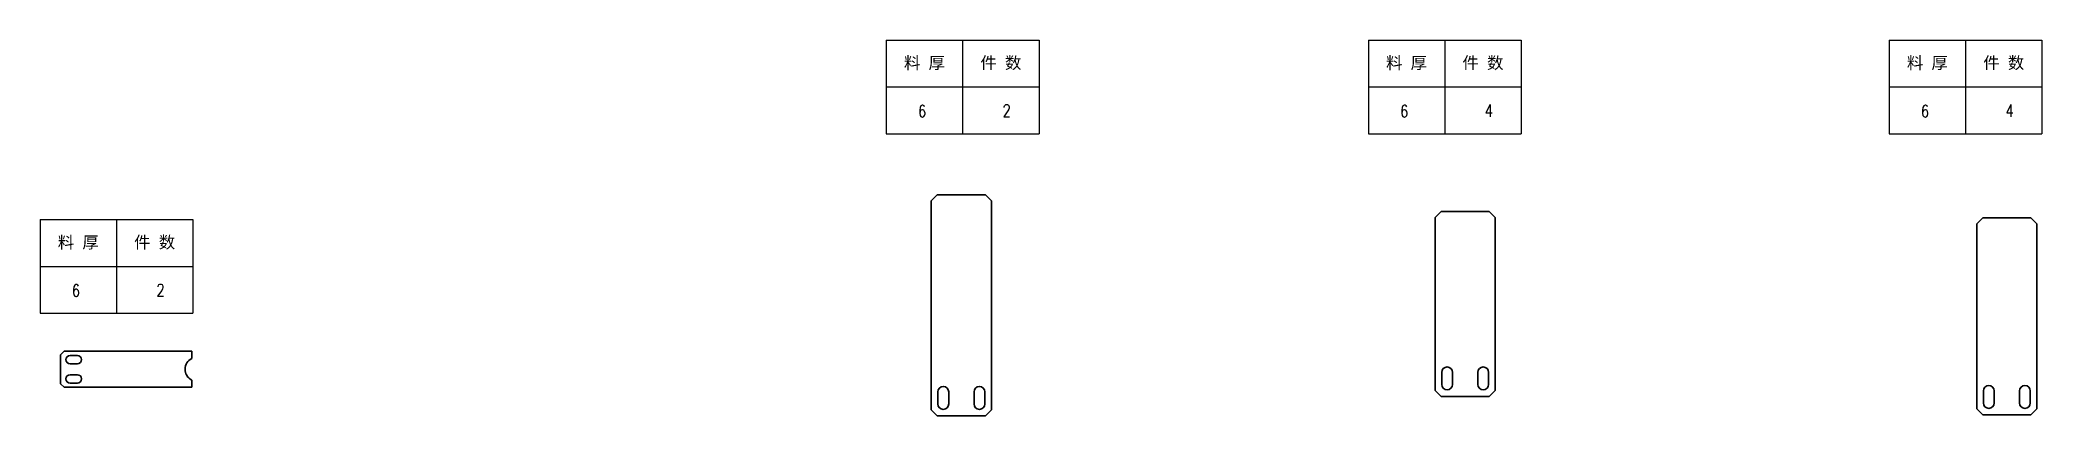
# Model space of a CAD drawing. Header units: millimetres. Extents: x 1333 to 38145, y -42879 to -3789.
# Drawn here: x 19510 to 21174, y -4101 to -3789 of the extents above; entities that cross this region are included whole.
import ezdxf
from ezdxf.enums import TextEntityAlignment as Align

# ---------------------------------------------------------------- set-up
doc = ezdxf.new("R2010")
doc.units = ezdxf.units.MM
doc.header["$LTSCALE"] = 0.5
doc.layers.add('粗实线', color=7, linetype='Continuous', lineweight=35)
doc.styles.add('DIM', font='romans.shx', dxfattribs={"width": 0.8, "bigfont": 'bigfont.shx'})
doc.styles.get("Standard").update_dxf_attribs({"font": 'simplex.shx'})

# ---------------------------------------------------------------- blocks, each defined once
blk = doc.blocks.new('*T121')
at = {"color": 0, "linetype": 'ByBlock', "lineweight": -2, "transparency": 16777216}
for p, q in [((0, 0), (127, 0)), ((0, 0), (0, -78)), ((63.5, 0), (63.5, -78)), ((127, 0), (127, -78)), ((0, -39), (127, -39)), ((0, -78), (127, -78))]:
    blk.add_line(p, q, dxfattribs=at)
at = {"color": 0, "transparency": 16777216, "char_height": 10, "width": 60.5, "attachment_point": 5}
for s, insert in [('{\\fSimSun|b0|i0|c134|p2;料 厚}', (31.75, -19.5)), ('{\\fSimSun|b0|i0|c134|p2;件 数}', (95.25, -19.5))]:
    blk.add_mtext(s, dxfattribs=dict(at, insert=insert))
blk = doc.blocks.new('拆图参数')
blk.add_blockref('*T121', (-63.5, 78))
at = {"style": 'DIM', "width": 0.8}
blk.add_attdef('6', text='', height=10, dxfattribs=at).set_placement((-37.1, 18.9), align=Align.MIDDLE_LEFT)
blk.add_attdef('1', text='', height=10, dxfattribs=at).set_placement((36.6, 19.3), align=Align.MIDDLE_CENTER)

msp = doc.modelspace()

# ---------------------------------------------------------------- linework, layer by layer
at = {"layer": '粗实线', "lineweight": 35}
for p, q in [((20250.876, -3922.171), (20255.876, -3917.171)), ((20250.876, -3922.171), (20250.876, -4095.951)), ((20255.876, -3917.171), (20295.876, -3917.171)), ((20300.876, -3922.171), (20295.876, -3917.171)), ((20300.876, -3922.171), (20300.876, -4095.951)), ((20674.515, -3930.915), (20669.515, -3935.915)), ((20669.515, -3935.915), (20669.515, -4079.695)), ((20674.515, -3930.915), (20714.515, -3930.915)), ((20714.515, -3930.915), (20719.515, -3935.915)), ((20719.515, -3935.915), (20719.515, -4079.695)), ((21119.626, -3941.357), (21124.626, -3936.357)), ((21119.626, -3941.357), (21119.626, -4095.137)), ((21124.626, -3936.357), (21164.626, -3936.357)), ((21164.626, -3936.357), (21169.626, -3941.357)), ((21169.626, -3941.357), (21169.626, -4095.137)), ((19527.3, -4050.152), (19527.3, -4074.152)), ((19530.3, -4047.152), (19555.3, -4047.152)), ((19530.3, -4077.152), (19555.3, -4077.152)), ((20674.515, -4084.695), (20714.515, -4084.695)), ((20255.876, -4100.951), (20295.876, -4100.951)), ((21124.626, -4100.137), (21164.626, -4100.137))]:
    msp.add_line(p, q, dxfattribs=at)
at = {"layer": '粗实线', "lineweight": 35, "ltscale": 0.106066}
for p, q in [((19527.3, -4050.152), (19530.3, -4047.152)), ((19530.3, -4077.152), (19527.3, -4074.152))]:
    msp.add_line(p, q, dxfattribs=at)
at = {"layer": '粗实线', "lineweight": 35, "ltscale": 0.15}
for p, q in [((19535.3, -4050.652), (19541.3, -4050.652)), ((19541.3, -4057.652), (19535.3, -4057.652)), ((19555.3, -4047.152), (19561.3, -4047.152)), ((19535.3, -4066.652), (19541.3, -4066.652)), ((19541.3, -4073.652), (19535.3, -4073.652)), ((19555.3, -4077.152), (19561.3, -4077.152))]:
    msp.add_line(p, q, dxfattribs=at)
at = {"layer": '粗实线', "lineweight": 35, "ltscale": 0.3}
for p, q in [((19561.3, -4047.152), (19573.3, -4047.152)), ((19561.3, -4077.152), (19573.3, -4077.152))]:
    msp.add_line(p, q, dxfattribs=at)
at = {"layer": '粗实线', "lineweight": 35, "ltscale": 0.325}
for p, q in [((19636.3, -4047.152), (19573.3, -4047.152)), ((19636.3, -4047.152), (19636.3, -4053.222)), ((19636.3, -4071.082), (19636.3, -4077.152)), ((19636.3, -4077.152), (19573.3, -4077.152))]:
    msp.add_line(p, q, dxfattribs=at)
at = {"layer": '粗实线', "lineweight": 35, "ltscale": 0.25}
for p, q in [((20675.015, -4064.695), (20675.015, -4074.695)), ((20684.015, -4074.695), (20684.015, -4064.695)), ((20705.015, -4064.695), (20705.015, -4074.695)), ((20714.015, -4074.695), (20714.015, -4064.695)), ((20256.376, -4080.951), (20256.376, -4090.951)), ((20265.376, -4090.951), (20265.376, -4080.951)), ((20286.376, -4080.951), (20286.376, -4090.951)), ((20295.376, -4090.951), (20295.376, -4080.951)), ((21125.126, -4080.137), (21125.126, -4090.137)), ((21134.126, -4090.137), (21134.126, -4080.137)), ((21155.126, -4080.137), (21155.126, -4090.137)), ((21164.126, -4090.137), (21164.126, -4080.137))]:
    msp.add_line(p, q, dxfattribs=at)
at = {"layer": '粗实线', "lineweight": 35, "ltscale": 0.176777}
for p, q in [((20674.515, -4084.695), (20669.515, -4079.695)), ((20719.515, -4079.695), (20714.515, -4084.695)), ((20255.876, -4100.951), (20250.876, -4095.951)), ((20300.876, -4095.951), (20295.876, -4100.951)), ((21124.626, -4100.137), (21119.626, -4095.137)), ((21169.626, -4095.137), (21164.626, -4100.137))]:
    msp.add_line(p, q, dxfattribs=at)
at = {"layer": '粗实线', "lineweight": 35}
for centre, radius, start, end in [((19535.3, -4054.152), 3.5, 90, 270), ((19541.3, -4054.152), 3.5, 270, 90), ((19535.3, -4070.152), 3.5, 90, 270), ((19541.3, -4070.152), 3.5, 270, 90), ((20679.515, -4064.695), 4.5, 360, 180), ((20679.515, -4074.695), 4.5, 180, 360), ((20709.515, -4064.695), 4.5, 360, 180), ((20709.515, -4074.695), 4.5, 180, 360), ((20260.876, -4080.951), 4.5, 0, 180), ((20260.876, -4090.951), 4.5, 180, 0), ((20290.876, -4080.951), 4.5, 0, 180), ((20290.876, -4090.951), 4.5, 180, 0), ((21129.626, -4080.137), 4.5, 0, 180), ((21129.626, -4090.137), 4.5, 180, 0), ((21159.626, -4080.137), 4.5, 0, 180), ((21159.626, -4090.137), 4.5, 180, 0)]:
    msp.add_arc(centre, radius, start, end, dxfattribs=at)
at = {"layer": '粗实线', "lineweight": 35, "ltscale": 0.325}
for start, end in [(116.743684, 241.35211), (241.35211, 243.256316)]:
    msp.add_arc((19640.8, -4062.152), 10, start, end, dxfattribs=at)

# ---------------------------------------------------------------- block references
for p, values in [((20276.952, -3866.549), {'1': '2', '6': '6'}), ((20677.548, -3866.549), {'1': '4', '6': '6'}), ((21110.305, -3866.549), {'1': '4', '6': '6'}), ((19573.787, -4015.659), {'1': '2', '6': '6'})]:
    msp.add_blockref('拆图参数', p).add_auto_attribs(values)

doc.saveas('drawing.dxf')
